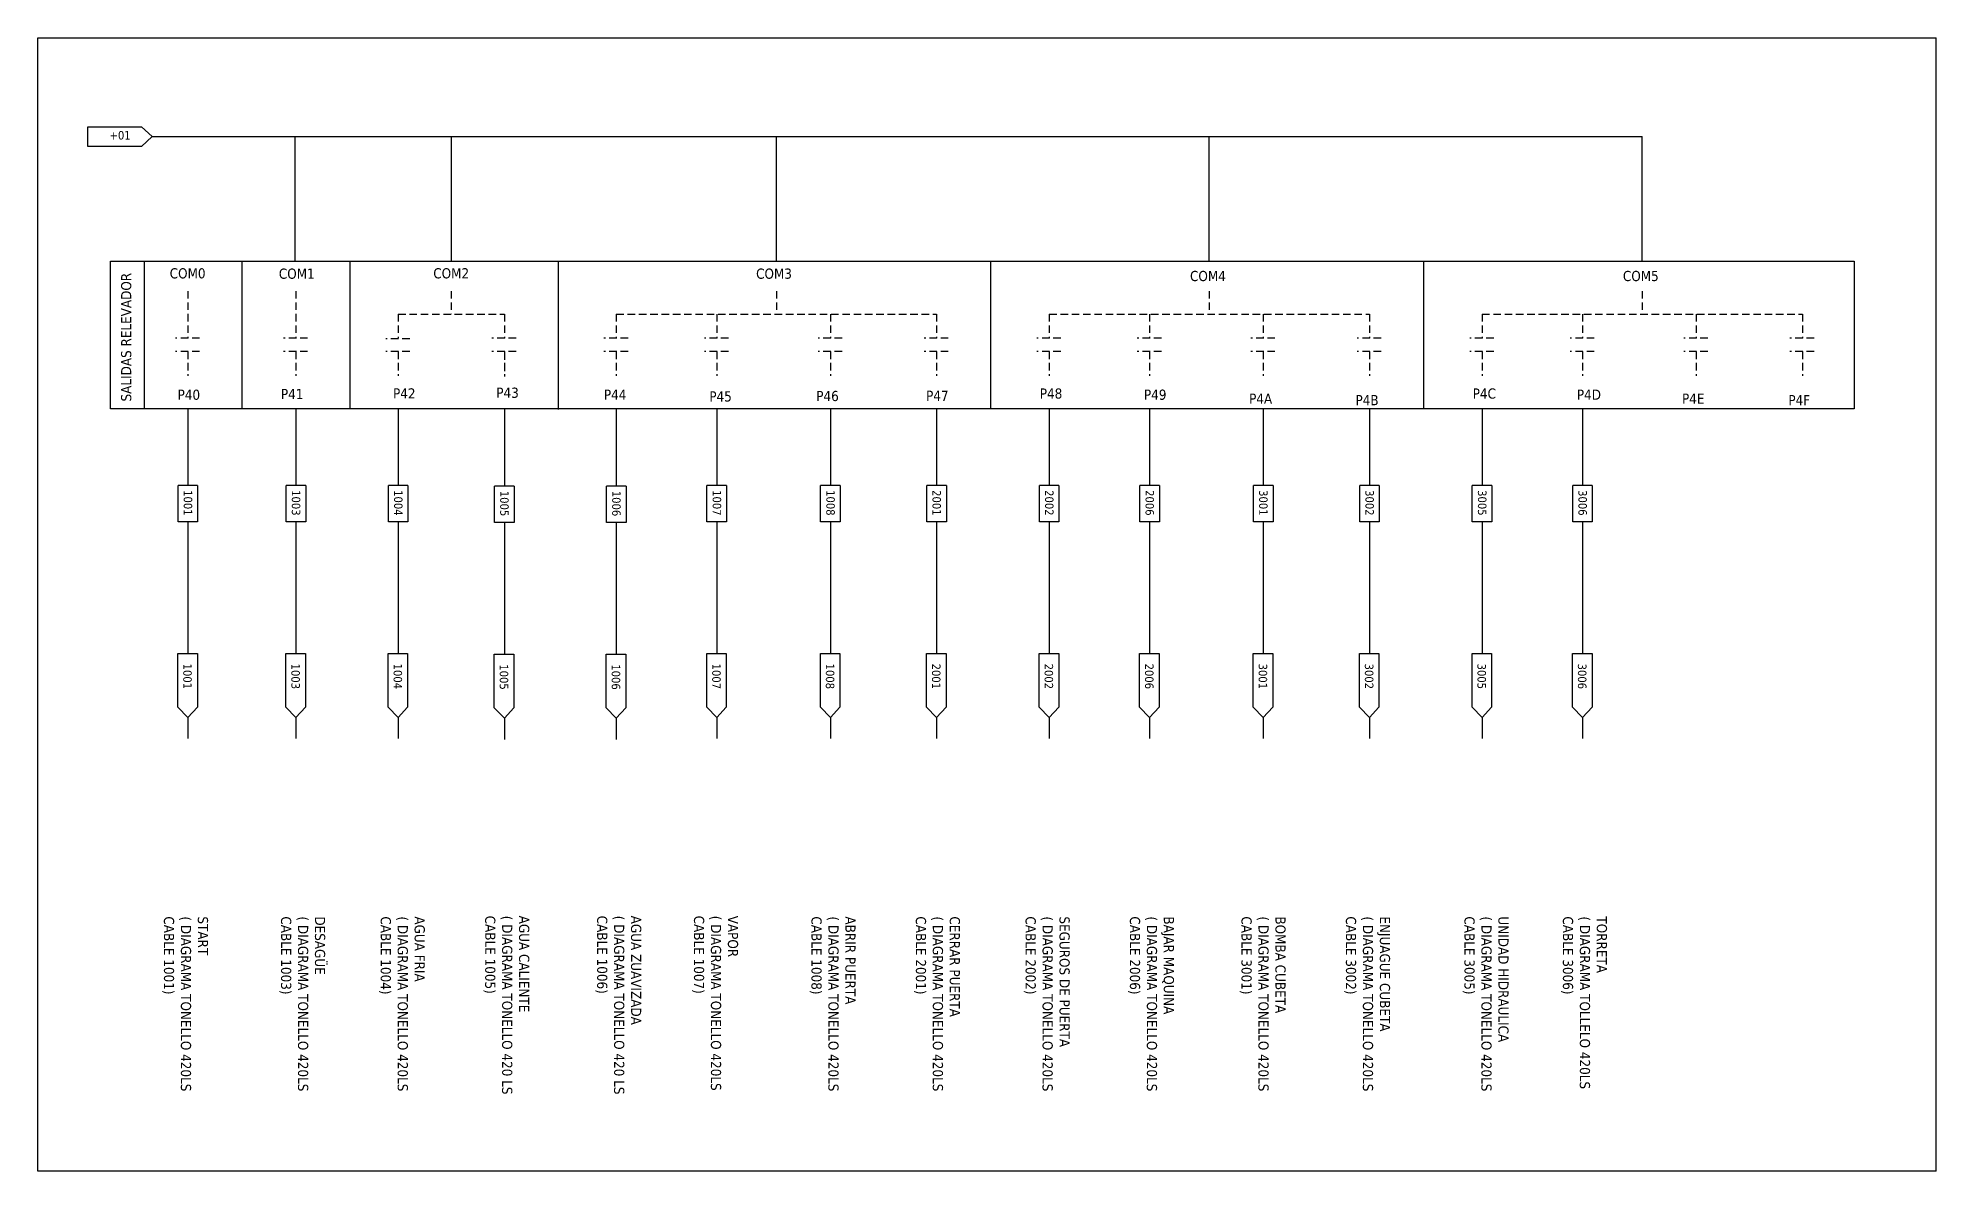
# Model space of a CAD drawing. Header units: millimetres. Extents: x 123 to 1759, y 804 to 1552.
# Drawn here: x 608 to 1168, y 804 to 1138 of the extents above; entities that cross this region are included whole.
import ezdxf

# ---------------------------------------------------------------- set-up
doc = ezdxf.new("R2010")
doc.units = ezdxf.units.MM
doc.linetypes.add('LÍNEAS_OCULTAS2', pattern=[4.7625, 3.175, -1.5875])
doc.layers.add('Capa1', color=7, linetype='LÍNEAS_OCULTAS2')
doc.styles.add('Tahoma', font='tahoma.ttf')

msp = doc.modelspace()

# ---------------------------------------------------------------- texts
at = {"width": 15.2778, "attachment_point": 1, "style": 'Tahoma'}
for s, insert, char_height in [('+01', (629.17, 1110.27), 2.5), ('COM0', (646.91, 1069.83), 3), ('COM1', (679.1, 1069.73), 3), ('COM2', (724.64, 1069.84), 3), ('COM3', (819.84, 1069.73), 3), ('COM4', (947.8, 1069.04), 3), ('COM5', (1075.46, 1069.04), 3), ('P40', (649.23, 1034.04), 3), ('P41', (679.7, 1034.25), 3), ('P42', (712.76, 1034.43), 3), ('P43', (743.22, 1034.63), 3), ('P44', (774.95, 1034.06), 3), ('P45', (806.04, 1033.54), 3), ('P46', (837.58, 1033.66), 3), ('P47', (869.96, 1033.73), 3), ('P48', (903.49, 1034.39), 3), ('P49', (934.21, 1034.06), 3), ('P4A', (965.22, 1032.89), 3), ('P4B', (996.59, 1032.45), 3), ('P4C', (1031.15, 1034.39), 3), ('P4D', (1061.87, 1034.06), 3), ('P4E', (1092.88, 1032.89), 3), ('P4F', (1124.25, 1032.45), 3)]:
    msp.add_mtext(s, dxfattribs=dict(at, insert=insert, char_height=char_height))
at = {"style": 'Tahoma'}
for s, insert, char_height, width, attachment_point, rotation in [('SALIDAS RELEVADOR', (632.57, 1030.55), 3, 53.74, 1, 90), ('1001', (653.55, 1000.67), 2.5, 9.1207, 2, 270), ('1003', (685.43, 1000.67), 2.5, 9.1207, 2, 270), ('1004', (715.57, 1000.67), 2.5, 9.1207, 2, 270), ('1005', (746.88, 1000.47), 2.5, 9.1207, 2, 270), ('1006', (779.9, 1000.47), 2.5, 9.1207, 2, 270), ('1007', (809.53, 1000.67), 2.5, 9.1207, 2, 270), ('1008', (843.04, 1000.67), 2.5, 9.1207, 2, 270), ('2001', (874.35, 1000.67), 2.5, 9.1207, 2, 270), ('2002', (907.55, 1000.67), 2.5, 9.1207, 2, 270), ('2006', (937.18, 1000.67), 2.5, 9.1207, 2, 270), ('3001', (970.69, 1000.67), 2.5, 9.1207, 2, 270), ('3002', (1002.01, 1000.67), 2.5, 9.1207, 2, 270), ('3005', (1035.21, 1000.67), 2.5, 9.1207, 2, 270), ('3006', (1064.84, 1000.67), 2.5, 9.1207, 2, 270), ('1001', (653.41, 953.28), 2.5, 15.2778, 1, 270.0001), ('1003', (685.29, 953.28), 2.5, 15.2778, 1, 270.0001), ('1004', (715.43, 953.28), 2.5, 15.2778, 1, 270.0001), ('1005', (746.74, 953.07), 2.5, 15.2778, 1, 270.0001), ('1006', (779.76, 953.07), 2.5, 15.2778, 1, 270.0001), ('1007', (809.39, 953.28), 2.5, 15.2778, 1, 270.0001), ('1008', (842.9, 953.28), 2.5, 15.2778, 1, 270.0001), ('2001', (874.21, 953.28), 2.5, 15.2778, 1, 270.0001), ('2002', (907.41, 953.28), 2.5, 15.2778, 1, 270.0001), ('2006', (937.04, 953.28), 2.5, 15.2778, 1, 270.0001), ('3001', (970.55, 953.28), 2.5, 15.2778, 1, 270.0001), ('3002', (1001.87, 953.28), 2.5, 15.2778, 1, 270.0001), ('3005', (1035.07, 953.28), 2.5, 15.2778, 1, 270.0001), ('3006', (1064.7, 953.28), 2.5, 15.2778, 1, 270.0001), ('AGUA CALIENTE\\P\\pt48;( DIAGRAMA TONELLO 420 LS\\PCABLE 1005)', (752.94, 878.97), 3, 79.9426, 1, 270), ('AGUA ZUAVIZADA\\P\\pt48;( DIAGRAMA TONELLO 420 LS\\PCABLE 1006)', (785.96, 878.97), 3, 79.9426, 1, 270), ('VAPOR\\P\\pt48;( DIAGRAMA TONELLO 420LS\\PCABLE 1007)', (814.52, 878.97), 3, 79.9426, 1, 270), ('START\\P\\pt48;( DIAGRAMA TONELLO 420LS\\PCABLE 1001)', (658.21, 878.76), 3, 79.9426, 1, 270), ('DESAGÜE\\P\\pt48;( DIAGRAMA TONELLO 420LS\\PCABLE 1003)', (692.75, 878.76), 3, 79.9426, 1, 270), ('AGUA FRIA\\P\\pt48;( DIAGRAMA TONELLO 420LS\\PCABLE 1004)', (722.14, 878.76), 3, 79.9426, 1, 270), ('ABRIR PUERTA\\P\\pt48;( DIAGRAMA TONELLO 420LS\\PCABLE 1008)', (849.16, 878.76), 3, 79.9426, 1, 270), ('CERRAR PUERTA\\P\\pt48;( DIAGRAMA TONELLO 420LS\\PCABLE 2001)', (879.95, 878.76), 3, 79.9426, 1, 270), ('SEGUROS DE PUERTA\\P\\pt48;( DIAGRAMA TONELLO 420LS\\PCABLE 2002)', (912.31, 878.76), 3, 79.9426, 1, 270), ('BAJAR MAQUINA\\P\\pt48;( DIAGRAMA TONELLO 420LS\\PCABLE 2006)', (943.07, 878.76), 3, 79.9426, 1, 270), ('BOMBA CUBETA\\P\\pt48;( DIAGRAMA TONELLO 420LS\\PCABLE 3001)', (975.98, 878.76), 3, 79.9426, 1, 270), ('ENJUAGUE CUBETA\\P\\pt48;( DIAGRAMA TONELLO 420LS\\PCABLE 3002)', (1006.78, 878.76), 3, 79.9426, 1, 270), ('UNIDAD HIDRAULICA\\P\\pt48;( DIAGRAMA TONELLO 420LS\\PCABLE 3005)', (1041.73, 878.76), 3, 79.9426, 1, 270), ('TORRETA\\P\\pt48;( DIAGRAMA TOLLELO 420LS\\PCABLE 3006)', (1070.76, 878.76), 3, 79.9426, 1, 270)]:
    msp.add_mtext(s, dxfattribs=dict(at, insert=insert, char_height=char_height, width=width, attachment_point=attachment_point, rotation=rotation))

# ---------------------------------------------------------------- linework, layer by layer
for p, q in [((608.05, 803.7), (608.05, 1137.7)), ((608.05, 1137.7), (1167.8, 1137.7)), ((1167.8, 803.7), (1167.8, 1137.7)), ((622.8, 1111.47), (638.57, 1111.47)), ((622.8, 1105.71), (622.8, 1111.47)), ((638.57, 1111.47), (641.69, 1108.66)), ((641.69, 1108.66), (638.57, 1105.71)), ((641.69, 1108.66), (1081.14, 1108.66)), ((683.92, 1072), (683.92, 1108.66)), ((729.93, 1108.66), (729.93, 1072)), ((825.83, 1072), (825.83, 1108.66)), ((953.49, 1072), (953.49, 1108.66)), ((1081.14, 1072), (1081.14, 1108.66)), ((638.57, 1105.71), (622.8, 1105.71)), ((639.35, 1071.91), (639.35, 1028.34)), ((668.25, 1028.34), (668.25, 1071.91)), ((700.14, 1028.34), (700.14, 1071.91)), ((761.59, 1028.14), (761.59, 1071.71)), ((889.06, 1028.34), (889.06, 1071.91)), ((1016.71, 1028.34), (1016.71, 1071.91)), ((652.25, 1028.34), (652.25, 1005.75)), ((684.14, 1028.34), (684.14, 1005.75)), ((714.27, 1028.34), (714.27, 1005.75)), ((745.59, 1028.14), (745.59, 1005.55)), ((778.6, 1028.14), (778.6, 1005.55)), ((808.23, 1028.34), (808.23, 1005.75)), ((841.74, 1028.34), (841.74, 1005.75)), ((873.06, 1028.34), (873.06, 1005.75)), ((906.26, 1028.34), (906.26, 1005.75)), ((935.89, 1028.34), (935.89, 1005.75)), ((969.4, 1028.34), (969.4, 1005.75)), ((1000.71, 1028.34), (1000.71, 1005.75)), ((1033.92, 1028.34), (1033.92, 1005.75)), ((1063.54, 1028.34), (1063.54, 1005.75)), ((649.37, 995.07), (649.37, 1005.75)), ((655.14, 1005.75), (649.37, 1005.75)), ((655.14, 1005.75), (655.14, 995.07)), ((681.25, 995.07), (681.25, 1005.75)), ((687.02, 1005.75), (681.25, 1005.75)), ((687.02, 1005.75), (687.02, 995.07)), ((711.39, 995.07), (711.39, 1005.75)), ((717.15, 1005.75), (711.39, 1005.75)), ((717.15, 1005.75), (717.15, 995.07)), ((742.7, 994.87), (742.7, 1005.55)), ((748.47, 1005.55), (742.7, 1005.55)), ((748.47, 1005.55), (748.47, 994.87)), ((775.72, 994.87), (775.72, 1005.55)), ((781.49, 1005.55), (775.72, 1005.55)), ((781.49, 1005.55), (781.49, 994.87)), ((805.35, 995.07), (805.35, 1005.75)), ((811.11, 1005.75), (805.35, 1005.75)), ((811.11, 1005.75), (811.11, 995.07)), ((838.86, 995.07), (838.86, 1005.75)), ((844.62, 1005.75), (838.86, 1005.75)), ((844.62, 1005.75), (844.62, 995.07)), ((870.17, 995.07), (870.17, 1005.75)), ((875.94, 1005.75), (870.17, 1005.75)), ((875.94, 1005.75), (875.94, 995.07)), ((903.38, 995.07), (903.38, 1005.75)), ((909.14, 1005.75), (903.38, 1005.75)), ((909.14, 1005.75), (909.14, 995.07)), ((933.01, 995.07), (933.01, 1005.75)), ((938.77, 1005.75), (933.01, 1005.75)), ((938.77, 1005.75), (938.77, 995.07)), ((966.52, 995.07), (966.52, 1005.75)), ((972.28, 1005.75), (966.52, 1005.75)), ((972.28, 1005.75), (972.28, 995.07)), ((997.83, 995.07), (997.83, 1005.75)), ((1003.59, 1005.75), (997.83, 1005.75)), ((1003.59, 1005.75), (1003.59, 995.07)), ((1031.04, 995.07), (1031.04, 1005.75)), ((1036.8, 1005.75), (1031.04, 1005.75)), ((1036.8, 1005.75), (1036.8, 995.07)), ((1060.66, 995.07), (1060.66, 1005.75)), ((1066.43, 1005.75), (1060.66, 1005.75)), ((1066.43, 1005.75), (1066.43, 995.07)), ((655.14, 995.07), (649.37, 995.07)), ((652.25, 995.07), (652.25, 989.67)), ((687.02, 995.07), (681.25, 995.07)), ((684.14, 995.07), (684.14, 989.67)), ((717.15, 995.07), (711.39, 995.07)), ((714.27, 995.07), (714.27, 989.67)), ((748.47, 994.87), (742.7, 994.87)), ((745.59, 994.87), (745.59, 989.47)), ((781.49, 994.87), (775.72, 994.87)), ((778.6, 994.87), (778.6, 989.47)), ((811.11, 995.07), (805.35, 995.07)), ((808.23, 995.07), (808.23, 989.67)), ((844.62, 995.07), (838.86, 995.07)), ((841.74, 995.07), (841.74, 989.67)), ((875.94, 995.07), (870.17, 995.07)), ((873.06, 995.07), (873.06, 989.67)), ((909.14, 995.07), (903.38, 995.07)), ((906.26, 995.07), (906.26, 989.67)), ((938.77, 995.07), (933.01, 995.07)), ((935.89, 995.07), (935.89, 989.67)), ((972.28, 995.07), (966.52, 995.07)), ((969.4, 995.07), (969.4, 989.67)), ((1003.59, 995.07), (997.83, 995.07)), ((1000.71, 995.07), (1000.71, 989.67)), ((1036.8, 995.07), (1031.04, 995.07)), ((1033.92, 995.07), (1033.92, 989.67)), ((1066.43, 995.07), (1060.66, 995.07)), ((1063.54, 995.07), (1063.54, 989.67)), ((652.25, 989.67), (652.25, 961.65)), ((684.14, 989.67), (684.14, 961.65)), ((714.27, 989.67), (714.27, 961.65)), ((745.59, 989.47), (745.59, 961.45)), ((778.6, 989.47), (778.6, 961.45)), ((808.23, 989.67), (808.23, 961.65)), ((841.74, 989.67), (841.74, 961.65)), ((873.06, 989.67), (873.06, 961.65)), ((906.26, 989.67), (906.26, 961.65)), ((935.89, 989.67), (935.89, 961.65)), ((969.4, 989.67), (969.4, 961.65)), ((1000.71, 989.67), (1000.71, 961.65)), ((1033.92, 989.67), (1033.92, 961.65)), ((1063.54, 989.67), (1063.54, 961.65)), ((652.25, 961.65), (652.25, 956.25)), ((684.14, 961.65), (684.14, 956.25)), ((714.27, 961.65), (714.27, 956.25)), ((745.59, 961.45), (745.59, 956.05)), ((778.6, 961.45), (778.6, 956.05)), ((808.23, 961.65), (808.23, 956.25)), ((841.74, 961.65), (841.74, 956.25)), ((873.06, 961.65), (873.06, 956.25)), ((906.26, 961.65), (906.26, 956.25)), ((935.89, 961.65), (935.89, 956.25)), ((969.4, 961.65), (969.4, 956.25)), ((1000.71, 961.65), (1000.71, 956.25)), ((1033.92, 961.65), (1033.92, 956.25)), ((1063.54, 961.65), (1063.54, 956.25)), ((649.3, 940.48), (649.3, 956.25)), ((649.3, 956.25), (655.06, 956.25)), ((655.06, 956.25), (655.06, 940.48)), ((681.18, 940.48), (681.18, 956.25)), ((681.18, 956.25), (686.94, 956.25)), ((686.94, 956.25), (686.94, 940.48)), ((711.32, 940.48), (711.32, 956.25)), ((711.32, 956.25), (717.08, 956.25)), ((717.08, 956.25), (717.08, 940.48)), ((742.63, 940.28), (742.63, 956.05)), ((742.63, 956.05), (748.39, 956.05)), ((748.39, 956.05), (748.39, 940.28)), ((775.65, 940.28), (775.65, 956.05)), ((775.65, 956.05), (781.41, 956.05)), ((781.41, 956.05), (781.41, 940.28)), ((805.28, 940.48), (805.28, 956.25)), ((805.28, 956.25), (811.04, 956.25)), ((811.04, 956.25), (811.04, 940.48)), ((838.79, 940.48), (838.79, 956.25)), ((838.79, 956.25), (844.55, 956.25)), ((844.55, 956.25), (844.55, 940.48)), ((870.1, 940.48), (870.1, 956.25)), ((870.1, 956.25), (875.86, 956.25)), ((875.86, 956.25), (875.86, 940.48)), ((903.3, 940.48), (903.3, 956.25)), ((903.3, 956.25), (909.07, 956.25)), ((909.07, 956.25), (909.07, 940.48)), ((932.93, 940.48), (932.93, 956.25)), ((932.93, 956.25), (938.7, 956.25)), ((938.7, 956.25), (938.7, 940.48)), ((966.44, 940.48), (966.44, 956.25)), ((966.44, 956.25), (972.21, 956.25)), ((972.21, 956.25), (972.21, 940.48)), ((997.76, 940.48), (997.76, 956.25)), ((997.76, 956.25), (1003.52, 956.25)), ((1003.52, 956.25), (1003.52, 940.48)), ((1030.96, 940.48), (1030.96, 956.25)), ((1030.96, 956.25), (1036.72, 956.25)), ((1036.72, 956.25), (1036.72, 940.48)), ((1060.59, 940.48), (1060.59, 956.25)), ((1060.59, 956.25), (1066.35, 956.25)), ((1066.35, 956.25), (1066.35, 940.48)), ((652.25, 937.36), (649.3, 940.48)), ((655.06, 940.48), (652.25, 937.36)), ((684.14, 937.36), (681.18, 940.48)), ((686.94, 940.48), (684.14, 937.36)), ((714.27, 937.36), (711.32, 940.48)), ((717.08, 940.48), (714.27, 937.36)), ((808.23, 937.36), (805.28, 940.48)), ((811.04, 940.48), (808.23, 937.36)), ((841.74, 937.36), (838.79, 940.48)), ((844.55, 940.48), (841.74, 937.36)), ((873.06, 937.36), (870.1, 940.48)), ((875.86, 940.48), (873.06, 937.36)), ((906.26, 937.36), (903.3, 940.48)), ((909.07, 940.48), (906.26, 937.36)), ((935.89, 937.36), (932.93, 940.48)), ((938.7, 940.48), (935.89, 937.36)), ((969.4, 937.36), (966.44, 940.48)), ((972.21, 940.48), (969.4, 937.36)), ((1000.71, 937.36), (997.76, 940.48)), ((1003.52, 940.48), (1000.71, 937.36)), ((1033.92, 937.36), (1030.96, 940.48)), ((1036.72, 940.48), (1033.92, 937.36)), ((1063.54, 937.36), (1060.59, 940.48)), ((1066.35, 940.48), (1063.54, 937.36)), ((652.25, 937.36), (652.25, 931.16)), ((684.14, 937.36), (684.14, 931.16)), ((714.27, 937.36), (714.27, 931.16)), ((745.59, 937.15), (742.63, 940.28)), ((748.39, 940.28), (745.59, 937.15)), ((745.59, 937.15), (745.59, 930.95)), ((778.6, 937.15), (775.65, 940.28)), ((781.41, 940.28), (778.6, 937.15)), ((778.6, 937.15), (778.6, 930.95)), ((808.23, 937.36), (808.23, 931.16)), ((841.74, 937.36), (841.74, 931.16)), ((873.06, 937.36), (873.06, 931.16)), ((906.26, 937.36), (906.26, 931.16)), ((935.89, 937.36), (935.89, 931.16)), ((969.4, 937.36), (969.4, 931.16)), ((1000.71, 937.36), (1000.71, 931.16)), ((1033.92, 937.36), (1033.92, 931.16)), ((1063.54, 937.36), (1063.54, 931.16)), ((1167.8, 803.7), (608.05, 803.7))]:
    msp.add_line(p, q)
msp.add_lwpolyline([(629.47, 1071.91), (1143.7, 1071.91), (1143.7, 1028.34), (629.47, 1028.34)], close=True)
at = {"layer": 'Capa1', "ltscale": 0.7}
for p, q in [((652.25, 1063.1), (652.25, 1056.3)), ((684.14, 1063.1), (684.14, 1055.88)), ((729.93, 1063.1), (729.93, 1056.3)), ((825.83, 1063.1), (825.83, 1056.3)), ((953.49, 1063.1), (953.49, 1056.3)), ((1081.14, 1063.1), (1081.14, 1056.3)), ((652.25, 1056.3), (652.25, 1049.2)), ((684.14, 1056.3), (684.14, 1049.2)), ((714.27, 1056.3), (745.59, 1056.3)), ((714.27, 1056.3), (714.27, 1049.2)), ((745.59, 1056.3), (745.59, 1049.2)), ((778.6, 1056.3), (873.06, 1056.3)), ((778.6, 1056.3), (778.6, 1049.2)), ((808.23, 1056.3), (808.23, 1049.2)), ((841.74, 1056.3), (841.74, 1049.2)), ((873.06, 1056.3), (873.06, 1049.2)), ((906.26, 1056.3), (1000.71, 1056.3)), ((906.26, 1056.3), (906.26, 1049.2)), ((935.89, 1056.3), (935.89, 1049.2)), ((969.4, 1056.3), (969.4, 1049.2)), ((1000.71, 1056.3), (1000.71, 1049.2)), ((1033.92, 1056.3), (1128.37, 1056.3)), ((1033.92, 1056.3), (1033.92, 1049.2)), ((1063.54, 1056.3), (1063.54, 1049.2)), ((1097.06, 1056.3), (1097.06, 1049.2)), ((1128.37, 1056.3), (1128.37, 1049.2)), ((655.71, 1049.2), (648.61, 1049.2)), ((687.59, 1049.2), (680.49, 1049.2)), ((717.72, 1048.99), (710.63, 1048.99)), ((749.04, 1049.2), (741.94, 1049.2)), ((782.06, 1049.2), (774.96, 1049.2)), ((811.68, 1049.2), (804.58, 1049.2)), ((845.2, 1049.2), (838.1, 1049.2)), ((876.51, 1049.2), (869.41, 1049.2)), ((909.71, 1049.2), (902.61, 1049.2)), ((939.34, 1049.2), (932.24, 1049.2)), ((972.85, 1049.2), (965.75, 1049.2)), ((1004.17, 1049.2), (997.07, 1049.2)), ((1037.37, 1049.2), (1030.27, 1049.2)), ((1067, 1049.2), (1059.9, 1049.2)), ((1100.51, 1049.2), (1093.41, 1049.2)), ((1131.82, 1049.2), (1124.72, 1049.2)), ((655.71, 1045.24), (648.61, 1045.24)), ((652.25, 1045.24), (652.25, 1038.14)), ((687.59, 1045.24), (680.49, 1045.24)), ((684.14, 1045.24), (684.14, 1038.14)), ((717.72, 1045.24), (710.63, 1045.24)), ((714.27, 1045.24), (714.27, 1038.14)), ((749.04, 1045.24), (741.94, 1045.24)), ((745.59, 1045.24), (745.59, 1038.14)), ((745.59, 1045.03), (745.59, 1037.93)), ((782.06, 1045.24), (774.96, 1045.24)), ((778.6, 1045.24), (778.6, 1038.14)), ((778.6, 1045.24), (778.6, 1038.14)), ((811.68, 1045.24), (804.58, 1045.24)), ((808.23, 1045.24), (808.23, 1038.14)), ((808.23, 1045.24), (808.23, 1038.14)), ((845.2, 1045.24), (838.1, 1045.24)), ((841.74, 1045.24), (841.74, 1038.14)), ((841.74, 1045.24), (841.74, 1038.14)), ((876.51, 1045.24), (869.41, 1045.24)), ((873.06, 1045.24), (873.06, 1038.14)), ((873.06, 1045.24), (873.06, 1038.14)), ((909.71, 1045.24), (902.61, 1045.24)), ((906.26, 1045.24), (906.26, 1038.14)), ((906.26, 1045.24), (906.26, 1038.14)), ((939.34, 1045.24), (932.24, 1045.24)), ((935.89, 1045.24), (935.89, 1038.14)), ((935.89, 1045.24), (935.89, 1038.14)), ((972.85, 1045.24), (965.75, 1045.24)), ((969.4, 1045.24), (969.4, 1038.14)), ((969.4, 1045.24), (969.4, 1038.14)), ((1004.17, 1045.24), (997.07, 1045.24)), ((1000.71, 1045.24), (1000.71, 1038.14)), ((1000.71, 1045.24), (1000.71, 1038.14)), ((1037.37, 1045.24), (1030.27, 1045.24)), ((1033.92, 1045.24), (1033.92, 1038.14)), ((1033.92, 1045.24), (1033.92, 1038.14)), ((1067, 1045.24), (1059.9, 1045.24)), ((1063.54, 1045.24), (1063.54, 1038.14)), ((1063.54, 1045.24), (1063.54, 1038.14)), ((1100.51, 1045.24), (1093.41, 1045.24)), ((1097.06, 1045.24), (1097.06, 1038.14)), ((1097.06, 1045.24), (1097.06, 1038.14)), ((1131.82, 1045.24), (1124.72, 1045.24)), ((1128.37, 1045.24), (1128.37, 1038.14)), ((1128.37, 1045.24), (1128.37, 1038.14))]:
    msp.add_line(p, q, dxfattribs=at)

msp.set_redraw_order([(e.dxf.handle, doc.entitydb.next_handle()) for e in msp.query("TEXT MTEXT ATTDEF DIMENSION ARC_DIMENSION")])  # texts and dimensions are drawn at this point

doc.saveas('drawing.dxf')
